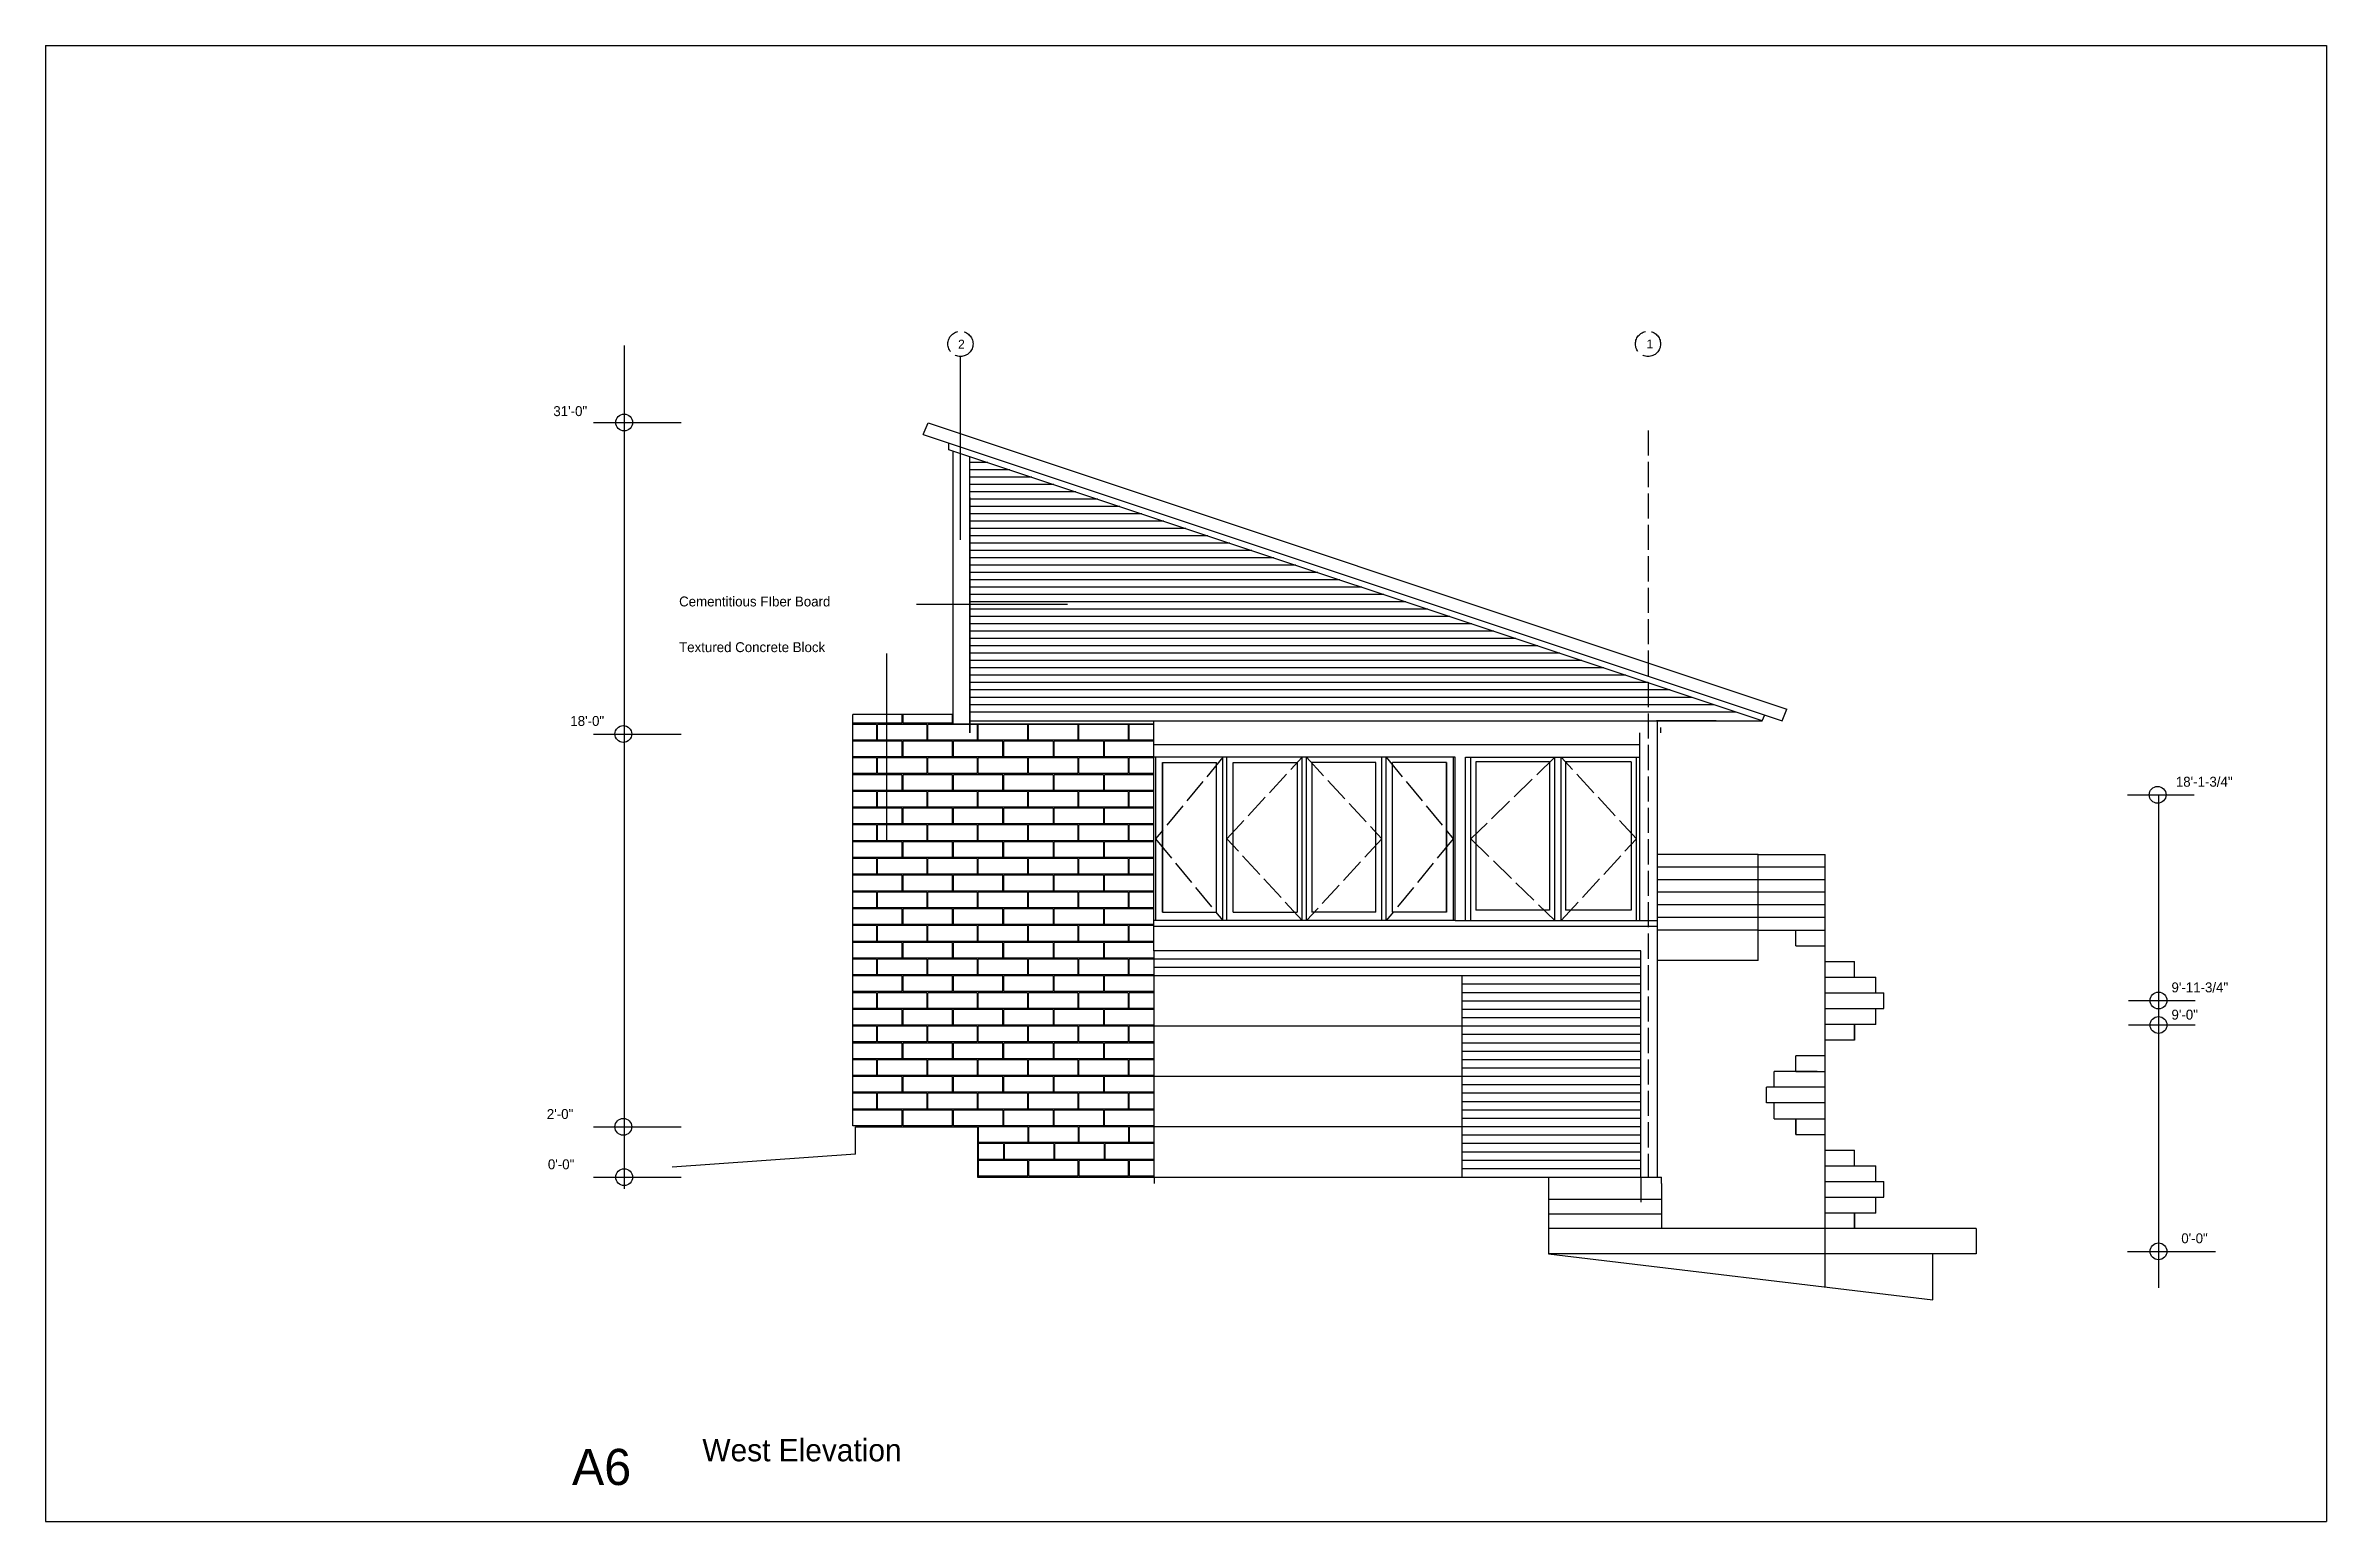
# Model space of a CAD drawing. Header units: inches. Extents: x 967 to 7501, y 257 to 3434.
# Drawn here: x 4564 to 5652, y 1971 to 2675 of the extents above; entities that cross this region are included whole.
import ezdxf

# ---------------------------------------------------------------- set-up
doc = ezdxf.new("R2010")
doc.units = ezdxf.units.IN
doc.header["$MEASUREMENT"] = 0
doc.linetypes.add('ACAD_ISO02W100', pattern=[15, 12, -3])
for name, color, linetype in [('blocks', 251, 'Continuous'), ('const', 7, 'Continuous'), ('e1', 7, 'Continuous'), ('e2', 251, 'Continuous'), ('glassSwing', 172, 'ACAD_ISO02W100'), ('grid', 252, 'ACAD_ISO02W100'), ('millwork', 253, 'Continuous'), ('stairs', 140, 'Continuous'), ('walls', 7, 'Continuous')]:
    doc.layers.add(name, color=color, linetype=linetype)

msp = doc.modelspace()

# ---------------------------------------------------------------- texts
at = {"layer": 'const', "attachment_point": 1}
for s, insert, char_height, width in [('2', (4999.5, 2534.5), 4.26, 1625.197), ('1', (5327.9, 2534.6), 4.26, 1625.197), ('31\'-0"', (4806.4, 2502.8), 4.74, 1805.775), ('Cementitious FIber Board', (4866.4, 2412), 4.736, 1805.775), ('Textured Concrete Block', (4866.4, 2390.2), 4.736, 1805.775), ('18\'-0"', (4814.5, 2355), 4.74, 1805.775), ('18\'-1-3/4"', (5580.4, 2326), 4.74, 1805.775), ('9\'-11-3/4"', (5578.3, 2227.9), 4.74, 1805.775), ('9\'-0"', (5578.3, 2214.9), 4.74, 1805.775), ('2\'-0"', (4803.3, 2167.5), 4.74, 1805.775), ('0\'-0"', (4803.8, 2143.5), 4.74, 1805.775), ('0\'-0"', (5583, 2108.2), 4.74, 1805.775), ('A6', (4815.3, 2005.4), 17.26, 6582.049), ('West Elevation', (4877.5, 2010.1), 10.656, 4062.993)]:
    msp.add_mtext(s, dxfattribs=dict(at, insert=insert, char_height=char_height, width=width))

# ---------------------------------------------------------------- linework, layer by layer
for p, q in [((4564.2, 2674.8), (4564.2, 1970.8)), ((4564.2, 2674.8), (5652.2, 2674.8)), ((5652.2, 2674.8), (5652.2, 1970.8)), ((4564.2, 1970.8), (5652.2, 1970.8))]:
    msp.add_line(p, q)
at = {"layer": 'blocks'}
for p, q in [((4972.8, 2351.5), (4949.3, 2351.5)), ((4960.6, 2351), (4949.3, 2351)), ((4960.6, 2351), (4960.6, 2343.5)), ((4961.1, 2343.5), (4961.1, 2351)), ((4984.6, 2351), (4961.1, 2351)), ((4972.8, 2351.5), (4972.8, 2355.7)), ((4973.3, 2351.5), (4973.3, 2355.7)), ((4996.8, 2351.5), (4973.3, 2351.5)), ((4984.6, 2351), (4984.6, 2343.5)), ((4985.1, 2343.5), (4985.1, 2351)), ((5008.6, 2351), (4985.1, 2351)), ((4996.8, 2351.5), (4996.8, 2355.7)), ((5008.6, 2351), (5008.6, 2343.5)), ((5009.1, 2343.5), (5009.1, 2351)), ((5032.6, 2351), (5009.1, 2351)), ((5032.6, 2351), (5032.6, 2343.5)), ((5033.1, 2343.5), (5033.1, 2351)), ((5056.6, 2351), (5033.1, 2351)), ((5056.6, 2351), (5056.6, 2343.5)), ((5057.1, 2343.5), (5057.1, 2351)), ((5080.6, 2351), (5057.1, 2351)), ((5080.6, 2351), (5080.6, 2343.5)), ((5081.1, 2343.5), (5081.1, 2351)), ((5092.8, 2351), (5081.1, 2351)), ((4960.6, 2343.5), (4949.3, 2343.5)), ((4972.8, 2343), (4949.3, 2343)), ((4984.6, 2343.5), (4961.1, 2343.5)), ((4972.8, 2335.5), (4972.8, 2343)), ((4996.8, 2343), (4973.3, 2343)), ((4973.3, 2335.5), (4973.3, 2343)), ((5008.6, 2343.5), (4985.1, 2343.5)), ((4996.8, 2335.5), (4996.8, 2343)), ((4997.3, 2335.5), (4997.3, 2343)), ((5020.8, 2343), (4997.3, 2343)), ((5032.6, 2343.5), (5009.1, 2343.5)), ((5020.8, 2335.5), (5020.8, 2343)), ((5044.8, 2343), (5021.3, 2343)), ((5021.3, 2335.5), (5021.3, 2343)), ((5056.6, 2343.5), (5033.1, 2343.5)), ((5044.8, 2343), (5044.8, 2335.5)), ((5068.8, 2343), (5045.3, 2343)), ((5045.3, 2335.5), (5045.3, 2343)), ((5080.6, 2343.5), (5057.1, 2343.5)), ((5068.8, 2343), (5068.8, 2335.5)), ((5092.8, 2343), (5069.3, 2343)), ((5069.3, 2335.5), (5069.3, 2343)), ((5092.8, 2343.5), (5081.1, 2343.5)), ((4972.8, 2335.5), (4949.3, 2335.5)), ((4960.6, 2335), (4949.3, 2335)), ((4960.6, 2335), (4960.6, 2327.5)), ((4961.1, 2327.5), (4961.1, 2335)), ((4984.6, 2335), (4961.1, 2335)), ((4996.8, 2335.5), (4973.3, 2335.5)), ((4984.6, 2335), (4984.6, 2327.5)), ((4985.1, 2327.5), (4985.1, 2335)), ((5008.6, 2335), (4985.1, 2335)), ((5020.8, 2335.5), (4997.3, 2335.5)), ((5008.6, 2335), (5008.6, 2327.5)), ((5009.1, 2327.5), (5009.1, 2335)), ((5032.6, 2335), (5009.1, 2335)), ((5044.8, 2335.5), (5021.3, 2335.5)), ((5032.6, 2335), (5032.6, 2327.5)), ((5033.1, 2327.5), (5033.1, 2335)), ((5056.6, 2335), (5033.1, 2335)), ((5068.8, 2335.5), (5045.3, 2335.5)), ((5056.6, 2335), (5056.6, 2327.5)), ((5057.1, 2327.5), (5057.1, 2335)), ((5080.6, 2335), (5057.1, 2335)), ((5092.8, 2335.5), (5069.3, 2335.5)), ((5080.6, 2335), (5080.6, 2327.5)), ((5081.1, 2327.5), (5081.1, 2335)), ((5092.8, 2335), (5081.1, 2335)), ((4960.6, 2327.5), (4949.3, 2327.5)), ((4972.8, 2327), (4949.3, 2327)), ((4972.8, 2319.5), (4949.3, 2319.5)), ((4960.6, 2319), (4949.3, 2319)), ((4960.6, 2319), (4960.6, 2311.5)), ((4984.6, 2327.5), (4961.1, 2327.5)), ((4984.6, 2319), (4961.1, 2319)), ((4961.1, 2311.5), (4961.1, 2319)), ((4972.8, 2319.5), (4972.8, 2327)), ((4996.8, 2327), (4973.3, 2327)), ((4973.3, 2319.5), (4973.3, 2327)), ((4996.8, 2319.5), (4973.3, 2319.5)), ((4984.6, 2319), (4984.6, 2311.5)), ((5008.6, 2327.5), (4985.1, 2327.5)), ((4985.1, 2311.5), (4985.1, 2319)), ((5008.6, 2319), (4985.1, 2319)), ((4996.8, 2319.5), (4996.8, 2327)), ((4997.3, 2319.5), (4997.3, 2327)), ((5020.8, 2327), (4997.3, 2327)), ((5020.8, 2319.5), (4997.3, 2319.5)), ((5008.6, 2319), (5008.6, 2311.5)), ((5032.6, 2327.5), (5009.1, 2327.5)), ((5032.6, 2319), (5009.1, 2319)), ((5009.1, 2311.5), (5009.1, 2319)), ((5020.8, 2319.5), (5020.8, 2327)), ((5044.8, 2327), (5021.3, 2327)), ((5021.3, 2319.5), (5021.3, 2327)), ((5044.8, 2319.5), (5021.3, 2319.5)), ((5032.6, 2319), (5032.6, 2311.5)), ((5056.6, 2327.5), (5033.1, 2327.5)), ((5033.1, 2311.5), (5033.1, 2319)), ((5056.6, 2319), (5033.1, 2319)), ((5044.8, 2327), (5044.8, 2319.5)), ((5068.8, 2327), (5045.3, 2327)), ((5045.3, 2319.5), (5045.3, 2327)), ((5068.8, 2319.5), (5045.3, 2319.5)), ((5056.6, 2319), (5056.6, 2311.5)), ((5080.6, 2327.5), (5057.1, 2327.5)), ((5080.6, 2319), (5057.1, 2319)), ((5057.1, 2311.5), (5057.1, 2319)), ((5068.8, 2327), (5068.8, 2319.5)), ((5092.8, 2327), (5069.3, 2327)), ((5069.3, 2319.5), (5069.3, 2327)), ((5092.8, 2319.5), (5069.3, 2319.5)), ((5080.6, 2319), (5080.6, 2311.5)), ((5092.8, 2327.5), (5081.1, 2327.5)), ((5081.1, 2311.5), (5081.1, 2319)), ((5092.8, 2319), (5081.1, 2319)), ((4960.6, 2311.5), (4949.3, 2311.5)), ((4972.8, 2311), (4949.3, 2311)), ((4984.6, 2311.5), (4961.1, 2311.5)), ((4972.8, 2303.5), (4972.8, 2311)), ((4996.8, 2311), (4973.3, 2311)), ((4973.3, 2303.5), (4973.3, 2311)), ((5008.6, 2311.5), (4985.1, 2311.5)), ((4996.8, 2303.5), (4996.8, 2311)), ((5020.8, 2311), (4997.3, 2311)), ((4997.3, 2303.5), (4997.3, 2311)), ((5032.6, 2311.5), (5009.1, 2311.5)), ((5020.8, 2303.5), (5020.8, 2311)), ((5044.8, 2311), (5021.3, 2311)), ((5021.3, 2303.5), (5021.3, 2311)), ((5056.6, 2311.5), (5033.1, 2311.5)), ((5044.8, 2311), (5044.8, 2303.5)), ((5068.8, 2311), (5045.3, 2311)), ((5045.3, 2303.5), (5045.3, 2311)), ((5080.6, 2311.5), (5057.1, 2311.5)), ((5068.8, 2311), (5068.8, 2303.5)), ((5092.8, 2311), (5069.3, 2311)), ((5069.3, 2303.5), (5069.3, 2311)), ((5092.8, 2311.5), (5081.1, 2311.5)), ((4972.8, 2303.5), (4949.3, 2303.5)), ((4960.6, 2303), (4949.3, 2303)), ((4960.6, 2303), (4960.6, 2295.5)), ((4984.6, 2303), (4961.1, 2303)), ((4961.1, 2295.5), (4961.1, 2303)), ((4996.8, 2303.5), (4973.3, 2303.5)), ((4984.6, 2303), (4984.6, 2295.5)), ((4985.1, 2295.5), (4985.1, 2303)), ((5008.6, 2303), (4985.1, 2303)), ((5020.8, 2303.5), (4997.3, 2303.5)), ((5008.6, 2303), (5008.6, 2295.5)), ((5032.6, 2303), (5009.1, 2303)), ((5009.1, 2295.5), (5009.1, 2303)), ((5044.8, 2303.5), (5021.3, 2303.5)), ((5032.6, 2303), (5032.6, 2295.5)), ((5033.1, 2295.5), (5033.1, 2303)), ((5056.6, 2303), (5033.1, 2303)), ((5068.8, 2303.5), (5045.3, 2303.5)), ((5056.6, 2303), (5056.6, 2295.5)), ((5080.6, 2303), (5057.1, 2303)), ((5057.1, 2295.5), (5057.1, 2303)), ((5092.8, 2303.5), (5069.3, 2303.5)), ((5080.6, 2303), (5080.6, 2295.5)), ((5081.1, 2295.5), (5081.1, 2303)), ((5092.8, 2303), (5081.1, 2303)), ((4960.6, 2295.5), (4949.3, 2295.5)), ((4972.8, 2295), (4949.3, 2295)), ((4972.8, 2287.5), (4949.3, 2287.5)), ((4960.6, 2287), (4949.3, 2287)), ((4960.6, 2287), (4960.6, 2279.5)), ((4984.6, 2295.5), (4961.1, 2295.5)), ((4984.6, 2287), (4961.1, 2287)), ((4961.1, 2279.5), (4961.1, 2287)), ((4972.8, 2287.5), (4972.8, 2295)), ((4996.8, 2295), (4973.3, 2295)), ((4973.3, 2287.5), (4973.3, 2295)), ((4996.8, 2287.5), (4973.3, 2287.5)), ((4984.6, 2287), (4984.6, 2279.5)), ((5008.6, 2295.5), (4985.1, 2295.5)), ((4985.1, 2279.5), (4985.1, 2287)), ((5008.6, 2287), (4985.1, 2287)), ((4996.8, 2287.5), (4996.8, 2295)), ((4997.3, 2287.5), (4997.3, 2295)), ((5020.8, 2295), (4997.3, 2295)), ((5020.8, 2287.5), (4997.3, 2287.5)), ((5008.6, 2287), (5008.6, 2279.5)), ((5032.6, 2295.5), (5009.1, 2295.5)), ((5032.6, 2287), (5009.1, 2287)), ((5009.1, 2279.5), (5009.1, 2287)), ((5020.8, 2287.5), (5020.8, 2295)), ((5044.8, 2295), (5021.3, 2295)), ((5021.3, 2287.5), (5021.3, 2295)), ((5044.8, 2287.5), (5021.3, 2287.5)), ((5032.6, 2287), (5032.6, 2279.5)), ((5056.6, 2295.5), (5033.1, 2295.5)), ((5033.1, 2279.5), (5033.1, 2287)), ((5056.6, 2287), (5033.1, 2287)), ((5044.8, 2295), (5044.8, 2287.5)), ((5068.8, 2295), (5045.3, 2295)), ((5045.3, 2287.5), (5045.3, 2295)), ((5068.8, 2287.5), (5045.3, 2287.5)), ((5056.6, 2287), (5056.6, 2279.5)), ((5080.6, 2295.5), (5057.1, 2295.5)), ((5080.6, 2287), (5057.1, 2287)), ((5057.1, 2279.5), (5057.1, 2287)), ((5068.8, 2295), (5068.8, 2287.5)), ((5092.8, 2295), (5069.3, 2295)), ((5069.3, 2287.5), (5069.3, 2295)), ((5092.8, 2287.5), (5069.3, 2287.5)), ((5080.6, 2287), (5080.6, 2279.5)), ((5092.8, 2295.5), (5081.1, 2295.5)), ((5081.1, 2279.5), (5081.1, 2287)), ((5092.8, 2287), (5081.1, 2287)), ((4960.6, 2279.5), (4949.3, 2279.5)), ((4972.8, 2279), (4949.3, 2279)), ((4984.6, 2279.5), (4961.1, 2279.5)), ((4972.8, 2271.5), (4972.8, 2279)), ((4996.8, 2279), (4973.3, 2279)), ((4973.3, 2271.5), (4973.3, 2279)), ((5008.6, 2279.5), (4985.1, 2279.5)), ((4996.8, 2271.5), (4996.8, 2279)), ((4997.3, 2271.5), (4997.3, 2279)), ((5020.8, 2279), (4997.3, 2279)), ((5032.6, 2279.5), (5009.1, 2279.5)), ((5020.8, 2271.5), (5020.8, 2279)), ((5044.8, 2279), (5021.3, 2279)), ((5021.3, 2271.5), (5021.3, 2279)), ((5056.6, 2279.5), (5033.1, 2279.5)), ((5044.8, 2279), (5044.8, 2271.5)), ((5068.8, 2279), (5045.3, 2279)), ((5045.3, 2271.5), (5045.3, 2279)), ((5080.6, 2279.5), (5057.1, 2279.5)), ((5068.8, 2279), (5068.8, 2271.5)), ((5092.8, 2279), (5069.3, 2279)), ((5069.3, 2271.5), (5069.3, 2279)), ((5092.8, 2279.5), (5081.1, 2279.5)), ((4972.8, 2271.5), (4949.3, 2271.5)), ((4960.6, 2271), (4949.3, 2271)), ((4960.6, 2263.5), (4949.3, 2263.5)), ((4960.6, 2271), (4960.6, 2263.5)), ((4984.6, 2271), (4961.1, 2271)), ((4961.1, 2263.5), (4961.1, 2271)), ((4984.6, 2263.5), (4961.1, 2263.5)), ((4996.8, 2271.5), (4973.3, 2271.5)), ((4984.6, 2271), (4984.6, 2263.5)), ((4985.1, 2263.5), (4985.1, 2271)), ((5008.6, 2271), (4985.1, 2271)), ((5008.6, 2263.5), (4985.1, 2263.5)), ((5020.8, 2271.5), (4997.3, 2271.5)), ((5008.6, 2271), (5008.6, 2263.5)), ((5032.6, 2271), (5009.1, 2271)), ((5009.1, 2263.5), (5009.1, 2271)), ((5032.6, 2263.5), (5009.1, 2263.5)), ((5044.8, 2271.5), (5021.3, 2271.5)), ((5032.6, 2271), (5032.6, 2263.5)), ((5033.1, 2263.5), (5033.1, 2271)), ((5056.6, 2271), (5033.1, 2271)), ((5056.6, 2263.5), (5033.1, 2263.5)), ((5068.8, 2271.5), (5045.3, 2271.5)), ((5056.6, 2271), (5056.6, 2263.5)), ((5080.6, 2271), (5057.1, 2271)), ((5057.1, 2263.5), (5057.1, 2271)), ((5080.6, 2263.5), (5057.1, 2263.5)), ((5092.8, 2271.5), (5069.3, 2271.5)), ((5080.6, 2271), (5080.6, 2263.5)), ((5081.1, 2263.5), (5081.1, 2271)), ((5092.8, 2271), (5081.1, 2271)), ((5092.8, 2263.5), (5081.1, 2263.5)), ((4972.8, 2263), (4949.3, 2263)), ((4972.8, 2255.5), (4949.3, 2255.5)), ((4960.6, 2255), (4949.3, 2255)), ((4960.6, 2255), (4960.6, 2247.5)), ((4984.6, 2255), (4961.1, 2255)), ((4961.1, 2247.5), (4961.1, 2255)), ((4972.8, 2255.5), (4972.8, 2263)), ((4973.3, 2255.5), (4973.3, 2263)), ((4996.8, 2263), (4973.3, 2263)), ((4996.8, 2255.5), (4973.3, 2255.5)), ((4984.6, 2255), (4984.6, 2247.5)), ((4985.1, 2247.5), (4985.1, 2255)), ((5008.6, 2255), (4985.1, 2255)), ((4996.8, 2255.5), (4996.8, 2263)), ((4997.3, 2255.5), (4997.3, 2263)), ((5020.8, 2263), (4997.3, 2263)), ((5020.8, 2255.5), (4997.3, 2255.5)), ((5008.6, 2255), (5008.6, 2247.5)), ((5032.6, 2255), (5009.1, 2255)), ((5009.1, 2247.5), (5009.1, 2255)), ((5020.8, 2255.5), (5020.8, 2263)), ((5021.3, 2255.5), (5021.3, 2263)), ((5044.8, 2263), (5021.3, 2263)), ((5044.8, 2255.5), (5021.3, 2255.5)), ((5032.6, 2255), (5032.6, 2247.5)), ((5033.1, 2247.5), (5033.1, 2255)), ((5056.6, 2255), (5033.1, 2255)), ((5044.8, 2263), (5044.8, 2255.5)), ((5045.3, 2255.5), (5045.3, 2263)), ((5068.8, 2263), (5045.3, 2263)), ((5068.8, 2255.5), (5045.3, 2255.5)), ((5056.6, 2255), (5056.6, 2247.5)), ((5080.6, 2255), (5057.1, 2255)), ((5057.1, 2247.5), (5057.1, 2255)), ((5068.8, 2263), (5068.8, 2255.5)), ((5069.3, 2255.5), (5069.3, 2263)), ((5092.8, 2263), (5069.3, 2263)), ((5092.8, 2255.5), (5069.3, 2255.5)), ((5080.6, 2255), (5080.6, 2247.5)), ((5081.1, 2247.5), (5081.1, 2255)), ((5092.8, 2255), (5081.1, 2255)), ((4960.6, 2247.5), (4949.3, 2247.5)), ((4972.8, 2247), (4949.3, 2247)), ((4984.6, 2247.5), (4961.1, 2247.5)), ((4972.8, 2239.5), (4972.8, 2247)), ((4996.8, 2247), (4973.3, 2247)), ((4973.3, 2239.5), (4973.3, 2247)), ((5008.6, 2247.5), (4985.1, 2247.5)), ((4996.8, 2239.5), (4996.8, 2247)), ((4997.3, 2239.5), (4997.3, 2247)), ((5020.8, 2247), (4997.3, 2247)), ((5032.6, 2247.5), (5009.1, 2247.5)), ((5020.8, 2239.5), (5020.8, 2247)), ((5044.8, 2247), (5021.3, 2247)), ((5021.3, 2239.5), (5021.3, 2247)), ((5056.6, 2247.5), (5033.1, 2247.5)), ((5044.8, 2247), (5044.8, 2239.5)), ((5068.8, 2247), (5045.3, 2247)), ((5045.3, 2239.5), (5045.3, 2247)), ((5080.6, 2247.5), (5057.1, 2247.5)), ((5068.8, 2247), (5068.8, 2239.5)), ((5092.8, 2247), (5069.3, 2247)), ((5069.3, 2239.5), (5069.3, 2247)), ((5092.8, 2247.5), (5081.1, 2247.5)), ((4972.8, 2239.5), (4949.3, 2239.5)), ((4960.6, 2239), (4949.3, 2239)), ((4960.6, 2231.5), (4949.3, 2231.5)), ((4972.8, 2231), (4949.3, 2231)), ((4960.6, 2239), (4960.6, 2231.5)), ((4984.6, 2239), (4961.1, 2239)), ((4961.1, 2231.5), (4961.1, 2239)), ((4984.6, 2231.5), (4961.1, 2231.5)), ((4972.8, 2223.5), (4972.8, 2231)), ((4996.8, 2239.5), (4973.3, 2239.5)), ((4973.3, 2223.5), (4973.3, 2231)), ((4996.8, 2231), (4973.3, 2231)), ((4984.6, 2239), (4984.6, 2231.5)), ((5008.6, 2239), (4985.1, 2239)), ((4985.1, 2231.5), (4985.1, 2239)), ((5008.6, 2231.5), (4985.1, 2231.5)), ((4996.8, 2223.5), (4996.8, 2231)), ((5020.8, 2239.5), (4997.3, 2239.5)), ((4997.3, 2223.5), (4997.3, 2231)), ((5020.8, 2231), (4997.3, 2231)), ((5008.6, 2239), (5008.6, 2231.5)), ((5032.6, 2239), (5009.1, 2239)), ((5009.1, 2231.5), (5009.1, 2239)), ((5032.6, 2231.5), (5009.1, 2231.5)), ((5020.8, 2223.5), (5020.8, 2231)), ((5044.8, 2239.5), (5021.3, 2239.5)), ((5044.8, 2231), (5021.3, 2231)), ((5021.3, 2223.5), (5021.3, 2231)), ((5032.6, 2239), (5032.6, 2231.5)), ((5056.6, 2239), (5033.1, 2239)), ((5033.1, 2231.5), (5033.1, 2239)), ((5056.6, 2231.5), (5033.1, 2231.5)), ((5044.8, 2231), (5044.8, 2223.5)), ((5068.8, 2239.5), (5045.3, 2239.5)), ((5045.3, 2223.5), (5045.3, 2231)), ((5068.8, 2231), (5045.3, 2231)), ((5056.6, 2239), (5056.6, 2231.5)), ((5080.6, 2239), (5057.1, 2239)), ((5057.1, 2231.5), (5057.1, 2239)), ((5080.6, 2231.5), (5057.1, 2231.5)), ((5068.8, 2231), (5068.8, 2223.5)), ((5092.8, 2239.5), (5069.3, 2239.5)), ((5092.8, 2231), (5069.3, 2231)), ((5069.3, 2223.5), (5069.3, 2231)), ((5080.6, 2239), (5080.6, 2231.5)), ((5092.8, 2239), (5081.1, 2239)), ((5081.1, 2231.5), (5081.1, 2239)), ((5092.8, 2231.5), (5081.1, 2231.5)), ((4972.8, 2223.5), (4949.3, 2223.5)), ((4960.6, 2223), (4949.3, 2223)), ((4960.6, 2223), (4960.6, 2215.5)), ((4984.6, 2223), (4961.1, 2223)), ((4961.1, 2215.5), (4961.1, 2223)), ((4996.8, 2223.5), (4973.3, 2223.5)), ((4984.6, 2223), (4984.6, 2215.5)), ((5008.6, 2223), (4985.1, 2223)), ((4985.1, 2215.5), (4985.1, 2223)), ((5020.8, 2223.5), (4997.3, 2223.5)), ((5008.6, 2223), (5008.6, 2215.5)), ((5032.6, 2223), (5009.1, 2223)), ((5009.1, 2215.5), (5009.1, 2223)), ((5044.8, 2223.5), (5021.3, 2223.5)), ((5032.6, 2223), (5032.6, 2215.5)), ((5056.6, 2223), (5033.1, 2223)), ((5033.1, 2215.5), (5033.1, 2223)), ((5068.8, 2223.5), (5045.3, 2223.5)), ((5056.6, 2223), (5056.6, 2215.5)), ((5080.6, 2223), (5057.1, 2223)), ((5057.1, 2215.5), (5057.1, 2223)), ((5092.8, 2223.5), (5069.3, 2223.5)), ((5080.6, 2223), (5080.6, 2215.5)), ((5092.8, 2223), (5081.1, 2223)), ((5081.1, 2215.5), (5081.1, 2223)), ((4960.6, 2215.5), (4949.3, 2215.5)), ((4972.8, 2215), (4949.3, 2215)), ((4984.6, 2215.5), (4961.1, 2215.5)), ((4972.8, 2207.5), (4972.8, 2215)), ((4996.8, 2215), (4973.3, 2215)), ((4973.3, 2207.5), (4973.3, 2215)), ((5008.6, 2215.5), (4985.1, 2215.5)), ((4996.8, 2207.5), (4996.8, 2215)), ((4997.3, 2207.5), (4997.3, 2215)), ((5020.8, 2215), (4997.3, 2215)), ((5032.6, 2215.5), (5009.1, 2215.5)), ((5020.8, 2207.5), (5020.8, 2215)), ((5044.8, 2215), (5021.3, 2215)), ((5021.3, 2207.5), (5021.3, 2215)), ((5056.6, 2215.5), (5033.1, 2215.5)), ((5044.8, 2215), (5044.8, 2207.5)), ((5068.8, 2215), (5045.3, 2215)), ((5045.3, 2207.5), (5045.3, 2215)), ((5080.6, 2215.5), (5057.1, 2215.5)), ((5068.8, 2215), (5068.8, 2207.5)), ((5092.8, 2215), (5069.3, 2215)), ((5069.3, 2207.5), (5069.3, 2215)), ((5092.8, 2215.5), (5081.1, 2215.5)), ((4972.8, 2207.5), (4949.3, 2207.5)), ((4960.6, 2207), (4949.3, 2207)), ((4960.6, 2199.5), (4949.3, 2199.5)), ((4972.8, 2199), (4949.3, 2199)), ((4960.6, 2207), (4960.6, 2199.5)), ((4984.6, 2207), (4961.1, 2207)), ((4961.1, 2199.5), (4961.1, 2207)), ((4984.6, 2199.5), (4961.1, 2199.5)), ((4972.8, 2191.5), (4972.8, 2199)), ((4996.8, 2207.5), (4973.3, 2207.5)), ((4996.8, 2199), (4973.3, 2199)), ((4973.3, 2191.5), (4973.3, 2199)), ((4984.6, 2207), (4984.6, 2199.5)), ((4985.1, 2199.5), (4985.1, 2207)), ((5008.6, 2207), (4985.1, 2207)), ((5008.6, 2199.5), (4985.1, 2199.5)), ((4996.8, 2191.5), (4996.8, 2199)), ((5020.8, 2207.5), (4997.3, 2207.5)), ((4997.3, 2191.5), (4997.3, 2199)), ((5020.8, 2199), (4997.3, 2199)), ((5008.6, 2207), (5008.6, 2199.5)), ((5032.6, 2207), (5009.1, 2207)), ((5009.1, 2199.5), (5009.1, 2207)), ((5032.6, 2199.5), (5009.1, 2199.5)), ((5020.8, 2191.5), (5020.8, 2199)), ((5044.8, 2207.5), (5021.3, 2207.5)), ((5044.8, 2199), (5021.3, 2199)), ((5021.3, 2191.5), (5021.3, 2199)), ((5032.6, 2207), (5032.6, 2199.5)), ((5033.1, 2199.5), (5033.1, 2207)), ((5056.6, 2207), (5033.1, 2207)), ((5056.6, 2199.5), (5033.1, 2199.5)), ((5044.8, 2199), (5044.8, 2191.5)), ((5068.8, 2207.5), (5045.3, 2207.5)), ((5068.8, 2199), (5045.3, 2199)), ((5045.3, 2191.5), (5045.3, 2199)), ((5056.6, 2207), (5056.6, 2199.5)), ((5080.6, 2207), (5057.1, 2207)), ((5057.1, 2199.5), (5057.1, 2207)), ((5080.6, 2199.5), (5057.1, 2199.5)), ((5068.8, 2199), (5068.8, 2191.5)), ((5092.8, 2207.5), (5069.3, 2207.5)), ((5092.8, 2199), (5069.3, 2199)), ((5069.3, 2191.5), (5069.3, 2199)), ((5080.6, 2207), (5080.6, 2199.5)), ((5081.1, 2199.5), (5081.1, 2207)), ((5092.8, 2207), (5081.1, 2207)), ((5092.8, 2199.5), (5081.1, 2199.5)), ((4972.8, 2191.5), (4949.3, 2191.5)), ((4960.6, 2191), (4949.3, 2191)), ((4960.6, 2191), (4960.6, 2183.5)), ((4961.1, 2183.5), (4961.1, 2191)), ((4984.6, 2191), (4961.1, 2191)), ((4996.8, 2191.5), (4973.3, 2191.5)), ((4984.6, 2191), (4984.6, 2183.5)), ((4985.1, 2183.5), (4985.1, 2191)), ((5008.6, 2191), (4985.1, 2191)), ((5020.8, 2191.5), (4997.3, 2191.5)), ((5008.6, 2191), (5008.6, 2183.5)), ((5032.6, 2191), (5009.1, 2191)), ((5009.1, 2183.5), (5009.1, 2191)), ((5044.8, 2191.5), (5021.3, 2191.5)), ((5032.6, 2191), (5032.6, 2183.5)), ((5033.1, 2183.5), (5033.1, 2191)), ((5056.6, 2191), (5033.1, 2191)), ((5068.8, 2191.5), (5045.3, 2191.5)), ((5056.6, 2191), (5056.6, 2183.5)), ((5057.1, 2183.5), (5057.1, 2191)), ((5080.6, 2191), (5057.1, 2191)), ((5092.8, 2191.5), (5069.3, 2191.5)), ((5080.6, 2191), (5080.6, 2183.5)), ((5081.1, 2183.5), (5081.1, 2191)), ((5092.8, 2191), (5081.1, 2191)), ((4960.6, 2183.5), (4949.3, 2183.5)), ((4972.8, 2183), (4949.3, 2183)), ((4984.6, 2183.5), (4961.1, 2183.5)), ((4972.8, 2175.5), (4972.8, 2183)), ((4996.8, 2183), (4973.3, 2183)), ((4973.3, 2175.5), (4973.3, 2183)), ((5008.6, 2183.5), (4985.1, 2183.5)), ((4996.8, 2175.5), (4996.8, 2183)), ((4997.3, 2175.5), (4997.3, 2183)), ((5020.8, 2183), (4997.3, 2183)), ((5032.6, 2183.5), (5009.1, 2183.5)), ((5020.8, 2175.5), (5020.8, 2183)), ((5044.8, 2183), (5021.3, 2183)), ((5021.3, 2175.5), (5021.3, 2183)), ((5056.6, 2183.5), (5033.1, 2183.5)), ((5044.8, 2183), (5044.8, 2175.5)), ((5068.8, 2183), (5045.3, 2183)), ((5045.3, 2175.5), (5045.3, 2183)), ((5080.6, 2183.5), (5057.1, 2183.5)), ((5068.8, 2183), (5068.8, 2175.5)), ((5092.8, 2183), (5069.3, 2183)), ((5069.3, 2175.5), (5069.3, 2183)), ((5092.8, 2183.5), (5081.1, 2183.5)), ((4972.8, 2175.5), (4949.3, 2175.5)), ((4960.6, 2175), (4949.3, 2175)), ((4960.6, 2167.5), (4949.3, 2167.5)), ((4972.8, 2167), (4949.3, 2167)), ((4960.6, 2175), (4960.6, 2167.5)), ((4984.6, 2175), (4961.1, 2175)), ((4961.1, 2167.5), (4961.1, 2175)), ((4984.6, 2167.5), (4961.1, 2167.5)), ((4972.8, 2159.5), (4972.8, 2167)), ((4996.8, 2175.5), (4973.3, 2175.5)), ((4996.8, 2167), (4973.3, 2167)), ((4973.3, 2159.5), (4973.3, 2167)), ((4984.6, 2175), (4984.6, 2167.5)), ((4985.1, 2167.5), (4985.1, 2175)), ((5008.6, 2175), (4985.1, 2175)), ((5008.6, 2167.5), (4985.1, 2167.5)), ((4996.8, 2159.5), (4996.8, 2167)), ((5020.8, 2175.5), (4997.3, 2175.5)), ((5020.8, 2167), (4997.3, 2167)), ((4997.3, 2159.5), (4997.3, 2167)), ((5008.6, 2175), (5008.6, 2167.5)), ((5032.6, 2175), (5009.1, 2175)), ((5009.1, 2167.5), (5009.1, 2175)), ((5032.6, 2167.5), (5009.1, 2167.5)), ((5020.8, 2167), (5020.8, 2159.5)), ((5044.8, 2175.5), (5021.3, 2175.5)), ((5044.8, 2167), (5021.3, 2167)), ((5021.3, 2159.5), (5021.3, 2167)), ((5032.6, 2175), (5032.6, 2167.5)), ((5033.1, 2167.5), (5033.1, 2175)), ((5056.6, 2175), (5033.1, 2175)), ((5056.6, 2167.5), (5033.1, 2167.5)), ((5044.8, 2167), (5044.8, 2159.5)), ((5068.8, 2175.5), (5045.3, 2175.5)), ((5068.8, 2167), (5045.3, 2167)), ((5045.3, 2159.5), (5045.3, 2167)), ((5056.6, 2175), (5056.6, 2167.5)), ((5080.6, 2175), (5057.1, 2175)), ((5057.1, 2167.5), (5057.1, 2175)), ((5080.6, 2167.5), (5057.1, 2167.5)), ((5068.8, 2167), (5068.8, 2159.5)), ((5092.8, 2175.5), (5069.3, 2175.5)), ((5092.8, 2167), (5069.3, 2167)), ((5069.3, 2159.5), (5069.3, 2167)), ((5080.6, 2175), (5080.6, 2167.5)), ((5092.8, 2175), (5081.1, 2175)), ((5081.1, 2167.5), (5081.1, 2175)), ((5092.8, 2167.5), (5081.1, 2167.5)), ((4972.8, 2159.5), (4949.3, 2159.5)), ((4996.8, 2159.5), (4973.3, 2159.5)), ((5020.8, 2159.5), (4997.3, 2159.5)), ((5032.8, 2159), (5009.3, 2159)), ((5009.3, 2151.5), (5009.3, 2159)), ((5044.8, 2159.5), (5021.3, 2159.5)), ((5032.8, 2159), (5032.8, 2151.5)), ((5033.3, 2151.5), (5033.3, 2159)), ((5056.8, 2159), (5033.3, 2159)), ((5068.8, 2159.5), (5045.3, 2159.5)), ((5056.8, 2159), (5056.8, 2151.5)), ((5080.8, 2159), (5057.3, 2159)), ((5057.3, 2151.5), (5057.3, 2159)), ((5092.8, 2159.5), (5069.3, 2159.5)), ((5080.8, 2159), (5080.8, 2151.5)), ((5092.8, 2159), (5081.3, 2159)), ((5081.3, 2151.5), (5081.3, 2159)), ((5032.8, 2151.5), (5009.3, 2151.5)), ((5009.3, 2143.5), (5009.3, 2151)), ((5021.1, 2151), (5009.3, 2151)), ((5021.1, 2143.5), (5009.3, 2143.5)), ((5021.1, 2151), (5021.1, 2143.5)), ((5045.1, 2151), (5021.6, 2151)), ((5021.6, 2143.5), (5021.6, 2151)), ((5045.1, 2143.5), (5021.6, 2143.5)), ((5056.8, 2151.5), (5033.3, 2151.5)), ((5045.1, 2151), (5045.1, 2143.5)), ((5045.6, 2143.5), (5045.6, 2151)), ((5069.1, 2151), (5045.6, 2151)), ((5069.1, 2143.5), (5045.6, 2143.5)), ((5080.8, 2151.5), (5057.3, 2151.5)), ((5069.1, 2151), (5069.1, 2143.5)), ((5092.8, 2151), (5069.6, 2151)), ((5069.6, 2143.5), (5069.6, 2151)), ((5092.8, 2143.5), (5069.6, 2143.5)), ((5092.8, 2151.5), (5081.3, 2151.5)), ((5032.8, 2143), (5009.3, 2143)), ((5009.3, 2135.5), (5009.3, 2143)), ((5032.8, 2135.5), (5009.3, 2135.5)), ((5032.8, 2135.5), (5032.8, 2143)), ((5033.3, 2135.5), (5033.3, 2143)), ((5056.8, 2143), (5033.3, 2143)), ((5056.8, 2135.5), (5033.3, 2135.5)), ((5056.8, 2135.5), (5056.8, 2143)), ((5080.8, 2143), (5057.3, 2143)), ((5057.3, 2135.5), (5057.3, 2143)), ((5080.8, 2135.5), (5057.3, 2135.5)), ((5080.8, 2135.5), (5080.8, 2143)), ((5092.8, 2143), (5081.3, 2143)), ((5081.3, 2135.5), (5081.3, 2143)), ((5092.8, 2135.5), (5081.3, 2135.5))]:
    msp.add_line(p, q, dxfattribs=at)
at = {"layer": 'e1'}
for p, q in [((5005.1, 2459.3), (5005.1, 2346.9)), ((4997.1, 2351.3), (5092.8, 2351.3)), ((5092.8, 2242.9), (5092.8, 2352.7)), ((5092.8, 2352.7), (5334.6, 2352.7)), ((5361.1, 2352.7), (5332.6, 2352.7)), ((5381.1, 2288.9), (5333.1, 2288.9)), ((5381.1, 2252.9), (5381.1, 2288.9)), ((5413.1, 2282.9), (5333.1, 2282.9)), ((5413.1, 2276.9), (5333.1, 2276.9)), ((5413.1, 2270.9), (5333.1, 2270.9)), ((5413.1, 2264.9), (5333.1, 2264.9)), ((5413.1, 2258.9), (5333.1, 2258.9)), ((5381.1, 2252.9), (5333.1, 2252.9)), ((5381.1, 2238.4), (5381.1, 2252.9)), ((5381.1, 2238.4), (5333.1, 2238.4)), ((4950.6, 2159), (5008.8, 2159)), ((5008.8, 2159), (5008.8, 2135)), ((5281.1, 2135), (5281.1, 2110.5)), ((5485.1, 2110.5), (5281.1, 2110.5)), ((5485.1, 2110.5), (5485.1, 2098.5)), ((5485.1, 2098.5), (5281.1, 2098.5))]:
    msp.add_line(p, q, dxfattribs=at)
at = {"layer": 'e2'}
for p, q in [((4840.2, 2531.8), (4840.2, 2129.5)), ((5000.6, 2439), (5000.6, 2526.5)), ((4825.5, 2495), (4867.4, 2495)), ((5005.1, 2346.9), (5005.1, 2478.7)), ((5013.6, 2475.9), (5005.1, 2475.9)), ((5024.1, 2472.4), (5005.1, 2472.4)), ((5034.6, 2468.9), (5005.1, 2468.9)), ((5045.1, 2465.4), (5005.1, 2465.4)), ((5055.6, 2461.9), (5005.1, 2461.9)), ((5066.1, 2458.4), (5005.1, 2458.4)), ((5076.6, 2454.9), (5005.1, 2454.9)), ((5087.1, 2451.4), (5005.1, 2451.4)), ((5097.6, 2447.9), (5005.1, 2447.9)), ((5108.1, 2444.4), (5005.1, 2444.4)), ((5118.6, 2440.9), (5005.1, 2440.9)), ((5129.1, 2437.4), (5005.1, 2437.4)), ((5139.6, 2433.9), (5005.1, 2433.9)), ((5150.1, 2430.4), (5005.1, 2430.4)), ((5160.6, 2426.9), (5005.1, 2426.9)), ((5171.1, 2423.4), (5005.1, 2423.4)), ((5181.6, 2419.9), (5005.1, 2419.9)), ((5192.1, 2416.4), (5005.1, 2416.4)), ((5202.6, 2412.9), (5005.1, 2412.9)), ((5213.1, 2409.4), (5005.1, 2409.4)), ((5223.6, 2405.9), (5005.1, 2405.9)), ((5234.1, 2402.4), (5005.1, 2402.4)), ((5244.6, 2398.9), (5005.1, 2398.9)), ((5255.1, 2395.4), (5005.1, 2395.4)), ((5265.6, 2391.9), (5005.1, 2391.9)), ((5276.1, 2388.4), (5005.1, 2388.4)), ((5286.6, 2384.9), (5005.1, 2384.9)), ((5297.1, 2381.4), (5005.1, 2381.4)), ((5307.6, 2377.9), (5005.1, 2377.9)), ((5318.1, 2374.4), (5005.1, 2374.4)), ((5328.6, 2370.9), (5005.1, 2370.9)), ((5339.1, 2367.4), (5005.1, 2367.4)), ((5349.6, 2363.9), (5005.1, 2363.9)), ((5360.1, 2360.4), (5005.1, 2360.4)), ((5370.6, 2356.9), (5005.1, 2356.9)), ((4825.5, 2346.4), (4867.4, 2346.4)), ((5324.6, 2341.3), (5092.8, 2341.3)), ((5324.6, 2346.9), (5324.6, 2257.4)), ((5334.6, 2349.5), (5334.6, 2346.9)), ((5236.6, 2335.3), (5092.8, 2335.3)), ((5093.7, 2335.3), (5093.7, 2257.4)), ((5097, 2261.4), (5097, 2332.8)), ((5097, 2332.8), (5097, 2261.4)), ((5097, 2332.8), (5122.7, 2332.8)), ((5122.7, 2261.4), (5122.7, 2332.8)), ((5125.7, 2257.4), (5125.7, 2335.3)), ((5127.7, 2257.4), (5127.7, 2335.3)), ((5130.7, 2261.4), (5130.7, 2332.8)), ((5130.7, 2332.8), (5161.2, 2332.8)), ((5161.2, 2332.8), (5161.2, 2261.4)), ((5163.7, 2257.4), (5163.7, 2335.3)), ((5165.7, 2257.4), (5165.7, 2335.3)), ((5168.2, 2332.8), (5168.2, 2261.4)), ((5198.7, 2332.8), (5168.2, 2332.8)), ((5198.7, 2261.4), (5198.7, 2332.8)), ((5201.7, 2257.4), (5201.7, 2335.3)), ((5203.7, 2257.4), (5203.7, 2335.3)), ((5206.7, 2261.4), (5206.7, 2332.8)), ((5232.5, 2332.8), (5206.7, 2332.8)), ((5232.5, 2332.8), (5232.5, 2261.4)), ((5232.5, 2261.4), (5232.5, 2332.8)), ((5235.7, 2335.3), (5235.7, 2257.4)), ((5236.6, 2257.4), (5236.6, 2335.3)), ((5241.6, 2257.4), (5241.6, 2335.3)), ((5241.6, 2335.3), (5324.6, 2335.3)), ((5244.1, 2257.4), (5244.1, 2335.3)), ((5244.1, 2335.3), (5323.1, 2335.3)), ((5246.4, 2333.1), (5246.4, 2262.3)), ((5281.6, 2333.1), (5246.4, 2333.1)), ((5281.6, 2333.1), (5281.6, 2262.3)), ((5284.1, 2257.4), (5284.1, 2335.3)), ((5287.1, 2257.4), (5287.1, 2335.3)), ((5289.3, 2333.1), (5289.3, 2262.3)), ((5320.6, 2333.1), (5289.3, 2333.1)), ((5320.6, 2333.1), (5320.6, 2262.3)), ((5323.1, 2257.4), (5323.1, 2335.3)), ((5557.3, 2317.4), (5589.2, 2317.4)), ((5572.1, 2317.4), (5572.1, 2082.2)), ((5236.6, 2257.4), (5092.8, 2257.4)), ((5333.1, 2254.6), (5092.8, 2254.6)), ((5097, 2261.4), (5122.7, 2261.4)), ((5130.7, 2261.4), (5161.2, 2261.4)), ((5198.7, 2261.4), (5168.2, 2261.4)), ((5232.5, 2261.4), (5206.7, 2261.4)), ((5236.6, 2257.4), (5333.1, 2257.4)), ((5244.1, 2257.4), (5324.6, 2257.4)), ((5281.6, 2262.3), (5246.4, 2262.3)), ((5320.6, 2262.3), (5289.3, 2262.3)), ((5325.1, 2239), (5092.8, 2239)), ((5325.1, 2235), (5092.8, 2235)), ((5240, 2231), (5092.8, 2231)), ((5325.1, 2231), (5092.8, 2231)), ((5240, 2135), (5240, 2231)), ((5325.1, 2227), (5240, 2227)), ((5325.1, 2223), (5240, 2223)), ((5325.1, 2219), (5240, 2219)), ((5325.1, 2215), (5240, 2215)), ((5325.1, 2211), (5240, 2211)), ((5557.8, 2219.3), (5589.6, 2219.3)), ((5240, 2207), (5092.8, 2207)), ((5325.1, 2207), (5240, 2207)), ((5325.1, 2203), (5240, 2203)), ((5325.1, 2199), (5240, 2199)), ((5557.8, 2207.6), (5589.6, 2207.6)), ((5325.1, 2195), (5240, 2195)), ((5325.1, 2191), (5240, 2191)), ((5325.1, 2187), (5240, 2187)), ((5240, 2183), (5092.8, 2183)), ((5325.1, 2183), (5240, 2183)), ((5325.1, 2179), (5240, 2179)), ((5325.1, 2175), (5240, 2175)), ((5325.1, 2171), (5240, 2171)), ((5325.1, 2167), (5240, 2167)), ((4825.5, 2159), (4867.4, 2159)), ((5240, 2159), (5092.8, 2159)), ((5325.1, 2163), (5240, 2163)), ((5325.1, 2159), (5240, 2159)), ((5325.1, 2155), (5240, 2155)), ((5325.1, 2151), (5240, 2151)), ((5325.1, 2147), (5240, 2147)), ((4825.5, 2135), (4867.4, 2135)), ((5093.1, 2135), (5093.1, 2132)), ((5325.1, 2143), (5240, 2143)), ((5325.1, 2139), (5240, 2139)), ((5281.1, 2124.5), (5335.1, 2124.5)), ((5281.1, 2117.5), (5335.1, 2117.5)), ((5281.1, 2110.5), (5281.1, 2098.5)), ((5281.1, 2098.5), (5464.4, 2076.5)), ((5464.4, 2076.5), (5464.4, 2098.5)), ((5557.4, 2099.6), (5599.3, 2099.6))]:
    msp.add_line(p, q, dxfattribs=at)
for centre in [(4840.2, 2495), (4839.8, 2346.4), (5571.7, 2317.4), (5572.1, 2219.3), (5572.1, 2207.6), (4839.8, 2159), (4840.2, 2135), (5572.1, 2099.6)]:
    msp.add_circle(centre, 4, dxfattribs=at)
at = {"layer": 'glassSwing'}
for p, q in [((5125.7, 2335.3), (5093.7, 2296.4)), ((5127.7, 2296.4), (5163.7, 2335.3)), ((5165.7, 2335.3), (5201.7, 2296.4)), ((5203.7, 2335.3), (5235.7, 2296.4)), ((5284.1, 2335.3), (5244.1, 2296.4)), ((5323.1, 2296.4), (5287.1, 2335.3)), ((5093.7, 2296.4), (5125.7, 2257.4)), ((5163.7, 2257.4), (5127.7, 2296.4)), ((5201.7, 2296.4), (5165.7, 2257.4)), ((5235.7, 2296.4), (5203.7, 2257.4)), ((5244.1, 2296.4), (5284.1, 2257.4)), ((5287.1, 2257.4), (5323.1, 2296.4))]:
    msp.add_line(p, q, dxfattribs=at)
at = {"layer": 'grid'}
for p, q in [((5328.6, 2491.2), (5328.6, 2135)), ((5325.1, 2135), (5325.1, 2123))]:
    msp.add_line(p, q, dxfattribs=at)
for centre in [(5000.6, 2532.5), (5328.6, 2532.5)]:
    msp.add_circle(centre, 6, dxfattribs=at)
at = {"layer": 'millwork'}
for p, q in [((5005.1, 2352.7), (5092.8, 2352.7)), ((5332.6, 2352.7), (5383.1, 2352.7))]:
    msp.add_line(p, q, dxfattribs=at)
at = {"layer": 'stairs'}
for p, q in [((5381.1, 2288.9), (5413.1, 2288.9)), ((5413.1, 2082.6), (5413.1, 2288.9)), ((5381.1, 2252.9), (5413.1, 2252.9)), ((5399.1, 2245.4), (5399.1, 2252.9)), ((5399.1, 2245.4), (5413.1, 2245.4)), ((5413.1, 2237.9), (5427.1, 2237.9)), ((5427.1, 2230.4), (5427.1, 2237.9)), ((5413.1, 2230.4), (5437.3, 2230.4)), ((5413.1, 2222.9), (5441.1, 2222.9)), ((5437.3, 2222.9), (5437.3, 2230.4)), ((5441.1, 2215.4), (5441.1, 2222.9)), ((5413.1, 2215.4), (5441.1, 2215.4)), ((5437.3, 2207.9), (5437.3, 2215.4)), ((5437.3, 2207.9), (5413.1, 2207.9)), ((5427.1, 2200.4), (5413.1, 2200.4)), ((5427.1, 2207.9), (5427.1, 2200.4)), ((5427.1, 2200.4), (5427.1, 2207.9)), ((5413.1, 2192.9), (5399.1, 2192.9)), ((5399.1, 2185.4), (5399.1, 2192.9)), ((5413.1, 2177.9), (5385.1, 2177.9)), ((5385.1, 2170.4), (5385.1, 2177.9)), ((5409.3, 2185.4), (5388.8, 2185.4)), ((5388.8, 2177.9), (5388.8, 2185.4)), ((5399.1, 2185.4), (5413.1, 2185.4)), ((5413.1, 2170.4), (5385.1, 2170.4)), ((5388.8, 2162.9), (5388.8, 2170.4)), ((5388.8, 2162.9), (5413.1, 2162.9)), ((5399.1, 2162.9), (5399.1, 2155.4)), ((5399.1, 2155.4), (5399.1, 2162.9)), ((5399.1, 2155.4), (5413.1, 2155.4)), ((5413.1, 2147.9), (5427.1, 2147.9)), ((5427.1, 2140.4), (5427.1, 2147.9)), ((5413.1, 2140.4), (5437.3, 2140.4)), ((5413.1, 2132.9), (5441.1, 2132.9)), ((5437.3, 2132.9), (5437.3, 2140.4)), ((5441.1, 2125.4), (5441.1, 2132.9)), ((5413.1, 2125.4), (5441.1, 2125.4)), ((5437.3, 2117.9), (5437.3, 2125.4)), ((5437.3, 2117.9), (5413.1, 2117.9)), ((5427.1, 2117.9), (5427.1, 2110.4)), ((5427.1, 2110.4), (5427.1, 2117.9))]:
    msp.add_line(p, q, dxfattribs=at)
at = {"layer": 'walls'}
for p, q in [((4982.9, 2489.3), (4985.2, 2494.8)), ((4985.2, 2494.8), (5394.9, 2358.2)), ((4982.9, 2489.3), (5392.6, 2352.7)), ((4995.1, 2482), (4995.1, 2485.2)), ((5383.1, 2352.7), (4995.1, 2482)), ((4997.1, 2351.3), (4997.1, 2481.4)), ((4979.6, 2408.3), (5051.6, 2408.3)), ((4965.4, 2384.8), (4965.4, 2310.8)), ((4965.4, 2368.8), (4965.4, 2294.8)), ((4949.3, 2159.5), (4949.3, 2355.7)), ((4997.1, 2355.7), (4949.3, 2355.7)), ((5333.1, 2135), (5333.1, 2352.7)), ((5383.1, 2352.7), (5384.3, 2355.5)), ((5392.6, 2352.7), (5394.9, 2358.2)), ((5325.1, 2242.9), (5092.8, 2242.9)), ((5092.8, 2242.9), (5092.8, 2135)), ((5325.1, 2134.9), (5325.1, 2242.9)), ((4950.6, 2146), (4950.6, 2159)), ((4950.6, 2146), (4863.1, 2139.8)), ((5008.8, 2135), (5335.1, 2135)), ((5335.1, 2132), (5335.1, 2135)), ((5335.1, 2132), (5335.1, 2110.5))]:
    msp.add_line(p, q, dxfattribs=at)

msp.set_redraw_order([(e.dxf.handle, doc.entitydb.next_handle()) for e in msp.query("TEXT MTEXT ATTDEF DIMENSION ARC_DIMENSION")])  # texts and dimensions are drawn at this point

doc.saveas('drawing.dxf')
